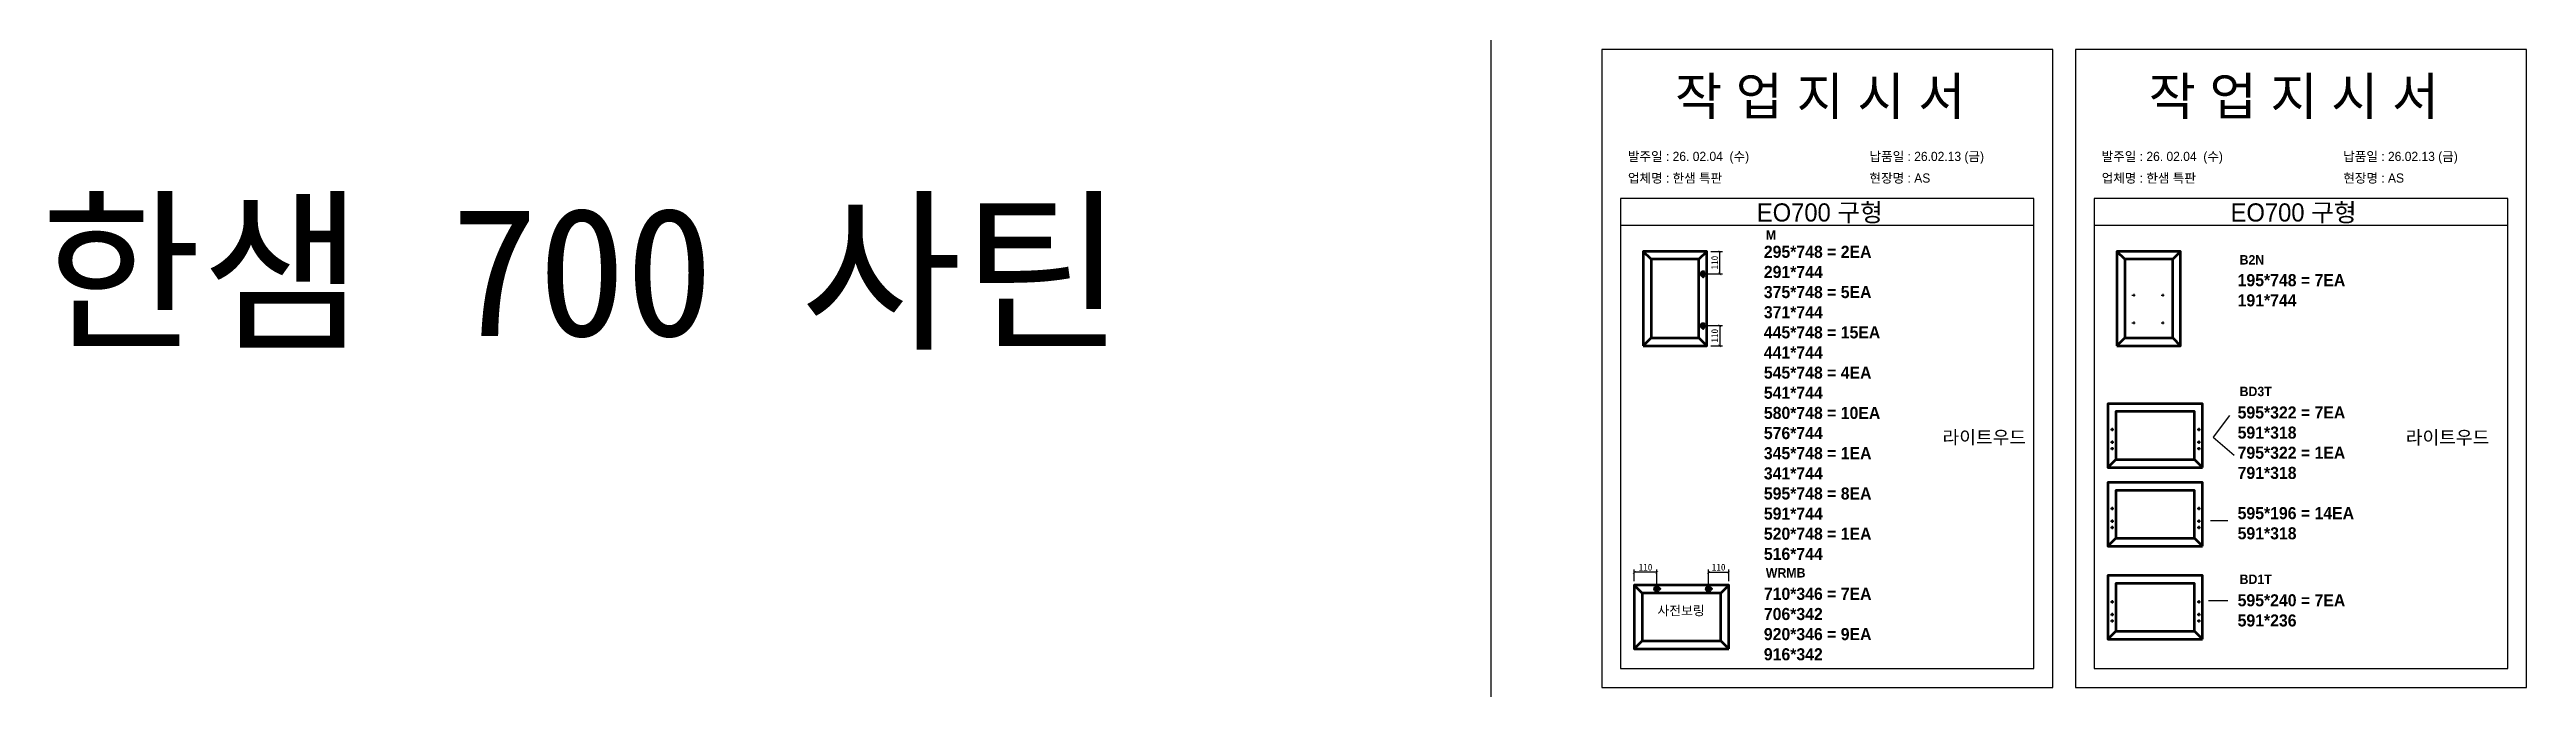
# Model space of a CAD drawing. Header units: millimetres. Extents: x -44117 to 256353, y -2095463 to 65325.
# Drawn here: x 104930 to 114157, y -694554 to -692178 of the extents above; entities that cross this region are included whole.
import ezdxf

# ---------------------------------------------------------------- set-up
doc = ezdxf.new("R2010")
doc.units = ezdxf.units.MM
doc.header["$LTSCALE"] = 10
doc.layers.add('Layer1', color=7, linetype='Continuous', lineweight=70)
doc.styles.add('MtX_Gulim', font='')
doc.styles.get('MtX_Gulim').set_extended_font_data('Gulim', bold=True)
doc.dimstyles.new('ISO-25', dxfattribs={"dimtxt": 2.5, "dimasz": 2.5, "dimexe": 1, "dimexo": 1, "dimtad": 1, "dimtxsty": 'Standard', "dimblk": 'ARCHTICK', "dimcen": 2.5, "dimadec": 0, "dimazin": 0, "dimtfac": 1, "dimtmove": 0, "dimatfit": 3, "dimfxl": 0, "dimarcsym": 0})

msp = doc.modelspace()

# ---------------------------------------------------------------- texts
at = {"linetype": 'Continuous', "style": 'MtX_Gulim'}
for s, height, p in [('M', 35.04934, (111323.31766, -692886.92609)), ('B2N', 35.049344, (113088.22943, -692979.14897)), ('BD3T', 35.049344, (113088.22943, -693469.40225)), ('라이트우드', 49.599476, (111981.53593, -693647.84724)), ('라이트우드', 49.599476, (113707.31784, -693648.05936)), ('WRMB', 35.049344, (111323.31766, -694145.0025)), ('BD1T', 35.049344, (113088.22943, -694169.03452)), ('사전보링', 35.049344, (110919.38863, -694285.74899))]:
    msp.add_text(s, height=height, dxfattribs=at).set_placement(p)
at = {"attachment_point": 1}
for s, width, gutter_width, heights, insert, char_height in [('{\\fGulim|b0|i0|c129|p50;작 업 지 시 서}', 3307.3198183, 12.5, [-155.84554], (110984.76809, -692282.66209), 140), ('{\\fGulim|b0|i0|c129|p50;작 업 지 시 서}', 3307.3198183, 12.5, [-155.84554], (112749.67987, -692282.66209), 140), ('\\pt11;{\\fGulim|b0|i0|c129|p50;발주일 : 26. 02.04  (수)}', 3307.3198183, 12.5, [34.50412], (110809.55873, -692559.38251), 34.3), ('{\\fGulim|b0|i0|c129|p50;납품일 : 26.02.13 (금)}', 3307.3198183, 12.5, [35.09023], (111709.53672, -692559.38251), 34.3), ('\\pt11;{\\fGulim|b0|i0|c129|p50;발주일 : 26. 02.04  (수)}', 3307.3198183, 12.5, [34.50412], (112574.47051, -692559.38251), 34.3), ('{\\fGulim|b0|i0|c129|p50;납품일 : 26.02.13 (금)}', 3307.3198183, 12.5, [35.09023], (113474.4485, -692559.38251), 34.3), ('{\\fGulim|b0|i0|c129|p50;업체명 : 한샘 특판}', 3307.3198183, 12.5, [36.11279], (110809.55873, -692640.03869), 34.3), ('{\\fGulim|b0|i0|c129|p50;현장명 : AS}', 3307.3198183, 12.5, [-38.2735], (111709.53672, -692640.03869), 34.3), ('{\\fGulim|b0|i0|c129|p50;업체명 : 한샘 특판}', 3307.3198183, 12.5, [36.11279], (112574.47051, -692640.03869), 34.3), ('{\\fGulim|b0|i0|c129|p50;현장명 : AS}', 3307.3198183, 12.5, [-38.2735], (113474.4485, -692640.03869), 34.3), ('{\\f굴림|b0|i0|c129|p50;한샘} 700 {\\f굴림|b0|i0|c129|p50;사틴}', 5072.1082947, 2395.6482, [-533.35869], (104895.62473, -692766.17705), 479.1296392), ('{\\fGulim|b0|i0|c129|p50;EO700 구형}', 1597.0710432, 6.03612, [-75.43626], (111289.85736, -692751.41923), 67.6045736), ('{\\fGulim|b0|i0|c129|p50;EO700 구형}', 1597.0710432, 6.03612, [-75.43626], (113054.76914, -692751.41923), 67.6045736), ('{\\f굴림|b1|i0|c129|p50;295*748 = 2EA\\P\\C1;291*744\\P\\C256;375*748 = 5EA\\P\\C1;371*744\\P\\C256;445*748 = 15EA\\P\\C1;441*744\\P\\C256;545*748 = 4EA\\P\\C1;541*744\\P\\C256;580*748 = 10EA\\P\\C1;576*744\\P\\C256;345*748 = 1EA\\P\\C1;341*744\\P\\C256;595*748 = 8EA\\P\\C1;591*744\\P\\C256;520*748 = 1EA\\P\\C1;516*744}', 13607.1496112, 175, [2733.75112], (111316.00423, -692909.32872), 45), ('{\\f굴림|b1|i0|c129|p50;195*748 = 7EA^J\\C1;191*744}', 13607.1496112, 175, [-121.36905], (113080.91601, -693015.06962), 45), ('{\\f굴림|b1|i0|c129|p50;595*322 = 7EA^J\\C1;591*318\\P\\C256;795*322 = 1EA\\P\\C1;791*318\\P\\P\\C256;595*196 = 14EA\\P\\C1;591*318}', 13607.1496112, 175, [-496.78571], (113080.91601, -693507.7261), 45), ('{\\f굴림|b1|i0|c129|p50;710*346 = 7EA^J\\C1;706*342\\P\\C256;920*346 = 9EA\\P\\C1;916*342}', 13607.1496112, 175, [-271.60714], (111316.00423, -694183.32635), 45), ('{\\f굴림|b1|i0|c129|p50;595*240 = 7EA^J\\C1;591*236}', 13607.1496112, 175, [-121.36905], (113080.91601, -694207.35837), 45)]:
    msp.add_mtext_dynamic_manual_height_columns(s, width=width, gutter_width=gutter_width, heights=heights, dxfattribs=dict(at, insert=insert, char_height=char_height))

# ---------------------------------------------------------------- blocks, each defined once
blk = doc.blocks.new('_ArchTick')
at = {"color": 0, "linetype": 'ByBlock', "const_width": 0.15}
blk.add_lwpolyline([(-0.5, -0.5), (0.5, 0.5)], dxfattribs=at)
blk = doc.blocks.new('*D4748')
at = {"color": 0, "lineweight": -2}
for p, q in [((111118.7, -692930.2), (111161.5, -692930.2)), ((111151.5, -693014.3), (111151.5, -692930.2)), ((111104.6, -693014.3), (111161.5, -693014.3))]:
    blk.add_line(p, q, dxfattribs=at)
at = {"layer": 'Defpoints', "color": 0}
for p in [(111103.7, -692930.2), (111151.5, -692930.2), (111089.6, -693014.3)]:
    blk.add_point(p, dxfattribs=at)
at = {"color": 0, "lineweight": -2, "xscale": 10, "yscale": 10, "zscale": 10}
for p, rotation in [((111151.5, -692930.2), 90), ((111151.5, -693014.3), 270)]:
    blk.add_blockref('_ArchTick', p, dxfattribs=dict(at, rotation=rotation))
at = {"color": 0, "insert": (111132.7, -692972.2), "char_height": 25, "attachment_point": 5, "rotation": 90}
blk.add_mtext('110', dxfattribs=at)
blk = doc.blocks.new('*D4749')
at = {"color": 0, "lineweight": -2}
for p, q in [((111104.6, -693206.9), (111161.5, -693206.9)), ((111151.5, -693206.9), (111151.5, -693282.2)), ((111118.7, -693282.2), (111161.5, -693282.2))]:
    blk.add_line(p, q, dxfattribs=at)
at = {"layer": 'Defpoints', "color": 0}
for p in [(111089.6, -693206.9), (111103.7, -693282.2), (111151.5, -693282.2)]:
    blk.add_point(p, dxfattribs=at)
at = {"color": 0, "lineweight": -2, "xscale": 10, "yscale": 10, "zscale": 10}
for p, rotation in [((111151.5, -693206.9), 90), ((111151.5, -693282.2), 270)]:
    blk.add_blockref('_ArchTick', p, dxfattribs=dict(at, rotation=rotation))
at = {"color": 0, "insert": (111132.7, -693244.5), "char_height": 25, "attachment_point": 5, "rotation": 90}
blk.add_mtext('110', dxfattribs=at)
blk = doc.blocks.new('*D4750')
at = {"color": 0, "lineweight": -2}
for p, q in [((110833, -694158.2), (110833, -694115.5)), ((110917.1, -694125.5), (110833, -694125.5)), ((110917.1, -694172.3), (110917.1, -694115.5))]:
    blk.add_line(p, q, dxfattribs=at)
at = {"layer": 'Defpoints', "color": 0}
for p in [(110833, -694125.5), (110833, -694173.2), (110917.1, -694187.3)]:
    blk.add_point(p, dxfattribs=at)
at = {"color": 0, "lineweight": -2, "xscale": 10, "yscale": 10, "zscale": 10, "rotation": 180}
blk.add_blockref('_ArchTick', (110833, -694125.5), dxfattribs=at)
at = {"color": 0, "lineweight": -2, "xscale": 10, "yscale": 10, "zscale": 10}
blk.add_blockref('_ArchTick', (110917.1, -694125.5), dxfattribs=at)
at = {"color": 0, "insert": (110875.1, -694106.7), "char_height": 25, "attachment_point": 5}
blk.add_mtext('110', dxfattribs=at)
blk = doc.blocks.new('*D4751')
at = {"color": 0, "lineweight": -2}
for p, q in [((111109.7, -694172.3), (111109.7, -694115.5)), ((111109.7, -694125.5), (111185, -694125.5)), ((111185, -694158.2), (111185, -694115.5))]:
    blk.add_line(p, q, dxfattribs=at)
at = {"layer": 'Defpoints', "color": 0}
for p in [(111185, -694125.5), (111109.7, -694187.3), (111185, -694173.2)]:
    blk.add_point(p, dxfattribs=at)
at = {"color": 0, "lineweight": -2, "xscale": 10, "yscale": 10, "zscale": 10, "rotation": 180}
blk.add_blockref('_ArchTick', (111109.7, -694125.5), dxfattribs=at)
at = {"color": 0, "lineweight": -2, "xscale": 10, "yscale": 10, "zscale": 10}
blk.add_blockref('_ArchTick', (111185, -694125.5), dxfattribs=at)
at = {"color": 0, "insert": (111147.4, -694106.7), "char_height": 25, "attachment_point": 5}
blk.add_mtext('110', dxfattribs=at)

# ---------------------------------------------------------------- dimensions: what is measured, and where the dimension line sits
for base, p1, p2, angle, picture, middle in [((111151.47147, -692930.16694), (111089.64384, -693014.31184), (111103.712, -692930.16694), 90, '*D4748', (111132.72147, -692972.23939)), ((111151.47147, -693282.20384), (111089.64384, -693206.88068), (111103.712, -693282.20384), 90, '*D4749', (111132.72147, -693244.54226)), ((110832.98985, -694125.46397), (110917.13475, -694187.2916), (110832.98985, -694173.22344), 180, '*D4750', (110875.0623, -694106.71397)), ((111185.02674, -694125.46397), (111109.70358, -694187.2916), (111185.02674, -694173.22344), 180, '*D4751', (111147.36516, -694106.71397))]:
    dim = msp.add_linear_dim(base=base, p1=p1, p2=p2, angle=angle, text='110', dimstyle='ISO-25', override={"dimscale": 10, "dimasz": 1, "dimexo": 1.5, "dimtxsty": 'Standard'})
    dim.commit()
    dim.dimension.update_dxf_attribs({"geometry": picture, "text_midpoint": middle})

# ---------------------------------------------------------------- linework, layer by layer
for p, q in [((112321.96149, -692733.6693), (110781.96149, -692733.6693)), ((114086.87326, -692733.6693), (112546.87326, -692733.6693)), ((112321.96149, -692833.6693), (110781.96149, -692833.6693)), ((114086.87326, -692833.6693), (112546.87326, -692833.6693)), ((112687.31643, -693092.87805), (112699.52019, -693092.87805)), ((112693.697, -693087.95694), (112693.697, -693098.59123)), ((112795.49281, -693092.87805), (112807.69657, -693092.87805)), ((112801.87338, -693087.95694), (112801.87338, -693098.59123)), ((112687.31643, -693195.92063), (112699.52019, -693195.92063)), ((112693.697, -693190.99952), (112693.697, -693201.63381)), ((112795.49281, -693195.92063), (112807.69657, -693195.92063)), ((112801.87338, -693190.99952), (112801.87338, -693201.63381)), ((112607.74498, -693593.97181), (112619.96359, -693593.97181)), ((112613.85428, -693587.86251), (112613.85428, -693600.08111)), ((112929.80134, -693593.97181), (112942.01994, -693593.97181)), ((112935.91064, -693587.86251), (112935.91064, -693600.08111)), ((113051.18572, -693541.16171), (112989.14833, -693622.19014)), ((112607.74498, -693641.3652), (112619.96359, -693641.3652)), ((112607.74498, -693665.0619), (112619.96359, -693665.0619)), ((112613.85428, -693635.25589), (112613.85428, -693647.4745)), ((112613.85428, -693658.95259), (112613.85428, -693671.1712)), ((112929.80134, -693641.3652), (112942.01994, -693641.3652)), ((112929.80134, -693665.0619), (112942.01994, -693665.0619)), ((112935.91064, -693635.25589), (112935.91064, -693647.4745)), ((112935.91064, -693658.95259), (112935.91064, -693671.1712)), ((112989.14833, -693622.19014), (113067.64462, -693689.29181)), ((112607.74498, -693887.69987), (112619.96359, -693887.69987)), ((112613.85428, -693881.59056), (112613.85428, -693893.80917)), ((112929.80134, -693887.69987), (112942.01994, -693887.69987)), ((112935.91064, -693881.59056), (112935.91064, -693893.80917)), ((112607.74498, -693935.09326), (112619.96359, -693935.09326)), ((112607.74498, -693958.78995), (112619.96359, -693958.78995)), ((112613.85428, -693928.98395), (112613.85428, -693941.20256)), ((112613.85428, -693952.68065), (112613.85428, -693964.89926)), ((112929.80134, -693935.09326), (112942.01994, -693935.09326)), ((112929.80134, -693958.78995), (112942.01994, -693958.78995)), ((112935.91064, -693928.98395), (112935.91064, -693941.20256)), ((112935.91064, -693952.68065), (112935.91064, -693964.89926)), ((113044.85538, -693933.64317), (112980.28585, -693933.64317)), ((112606.95369, -694235.8689), (112619.17229, -694235.8689)), ((112613.06299, -694229.7596), (112613.06299, -694241.97821)), ((112929.80134, -694235.8689), (112942.01994, -694235.8689)), ((112935.91064, -694229.7596), (112935.91064, -694241.97821)), ((113044.80473, -694232.35954), (112971.87915, -694232.35954)), ((112606.95369, -694283.26229), (112619.17229, -694283.26229)), ((112606.95369, -694306.95899), (112619.17229, -694306.95899)), ((112613.06299, -694277.15299), (112613.06299, -694289.37159)), ((112613.06299, -694300.84968), (112613.06299, -694313.06829)), ((112929.80134, -694283.26229), (112942.01994, -694283.26229)), ((112929.80134, -694306.95899), (112942.01994, -694306.95899)), ((112935.91064, -694277.15299), (112935.91064, -694289.37159)), ((112935.91064, -694300.84968), (112935.91064, -694313.06829))]:
    msp.add_line(p, q)
at = {"color": 1}
for p in [(110300.49669, 21924.9366), (110300.49669, 14161.07811), (110300.49669, 18584.38997), (110300.49669, 10820.53148), (110300.49669, 18627.87121), (110300.49669, 10864.01272), (110300.49669, 15287.32457), (110300.49669, 7523.46608), (110300.49669, 3746.75115), (110300.49669, 21924.9366), (110300.49669, 14161.07811), (110300.49669, 18584.38997), (110300.49669, 10820.53148), (110300.49669, 18627.87121), (110300.49669, 10864.01272), (110300.49669, 15287.32457), (110300.49669, 7523.46608), (110300.49669, 3746.75115), (110300.49669, 21924.9366), (110300.49669, 14161.07811), (110300.49669, 18584.38997), (110300.49669, 10820.53148), (110300.49669, 18627.87121), (110300.49669, 10864.01272), (110300.49669, 15287.32457), (110300.49669, 7523.46608), (110300.49669, 3746.75115), (110300.49669, 21924.9366), (110300.49669, 14161.07811), (110300.49669, 18584.38997), (110300.49669, 10820.53148), (110300.49669, 18627.87121), (110300.49669, 10864.01272), (110300.49669, 15287.32457), (110300.49669, 7523.46608), (110300.49669, 3746.75115), (110300.49669, 21924.9366), (110300.49669, 14161.07811), (110300.49669, 18584.38997), (110300.49669, 10820.53148), (110300.49669, 18627.87121), (110300.49669, 10864.01272), (110300.49669, 15287.32457), (110300.49669, 7523.46608), (110300.49669, 3746.75115), (110300.49669, 21924.9366), (110300.49669, 14161.07811), (110300.49669, 18584.38997), (110300.49669, 10820.53148), (110300.49669, 18627.87121), (110300.49669, 10864.01272), (110300.49669, 15287.32457), (110300.49669, 7523.46608), (110300.49669, 3746.75115), (110300.49669, 21924.9366), (110300.49669, 14161.07811), (110300.49669, 18584.38997), (110300.49669, 10820.53148), (110300.49669, 18627.87121), (110300.49669, 10864.01272), (110300.49669, 15287.32457), (110300.49669, 7523.46608), (110300.49669, 3746.75115), (110300.49669, 21924.9366), (110300.49669, 14161.07811), (110300.49669, 18584.38997), (110300.49669, 10820.53148), (110300.49669, 18627.87121), (110300.49669, 10864.01272), (110300.49669, 15287.32457), (110300.49669, 7523.46608), (110300.49669, 3746.75115), (110300.49669, 21924.9366), (110300.49669, 14161.07811), (110300.49669, 18584.38997), (110300.49669, 10820.53148), (110300.49669, 18627.87121), (110300.49669, 10864.01272), (110300.49669, 15287.32457), (110300.49669, 7523.46608), (110300.49669, 3746.75115), (110300.49669, 21924.9366), (110300.49669, 14161.07811), (110300.49669, 18584.38997), (110300.49669, 10820.53148), (110300.49669, 18627.87121), (110300.49669, 10864.01272), (110300.49669, 15287.32457), (110300.49669, 7523.46608), (110300.49669, 3746.75115), (110300.49669, 12702.87182), (110300.49669, 4939.01333), (110300.49669, 9362.32519), (110300.49669, 1598.4667), (110300.49669, 9405.80642), (110300.49669, 1641.94794), (110300.49669, 6065.25979), (110300.49669, -1698.5987), (110300.49669, -5475.31363), (110300.49669, 12702.87182), (110300.49669, 4939.01333), (110300.49669, 9362.32519), (110300.49669, 1598.4667), (110300.49669, 9405.80642), (110300.49669, 1641.94794), (110300.49669, 6065.25979), (110300.49669, -1698.5987), (110300.49669, -5475.31363), (110300.49669, 12702.87182), (110300.49669, 4939.01333), (110300.49669, 9362.32519), (110300.49669, 1598.4667), (110300.49669, 9405.80642), (110300.49669, 1641.94794), (110300.49669, 6065.25979), (110300.49669, -1698.5987), (110300.49669, -5475.31363), (110300.49669, 12702.87182), (110300.49669, 4939.01333), (110300.49669, 9362.32519), (110300.49669, 1598.4667), (110300.49669, 9405.80642), (110300.49669, 1641.94794), (110300.49669, 6065.25979), (110300.49669, -1698.5987), (110300.49669, -5475.31363), (110300.49669, 12702.87182), (110300.49669, 4939.01333), (110300.49669, 9362.32519), (110300.49669, 1598.4667), (110300.49669, 9405.80642), (110300.49669, 1641.94794), (110300.49669, 6065.25979), (110300.49669, -1698.5987), (110300.49669, -5475.31363)]:
    msp.add_xline(p, (0, 1), dxfattribs=at)
for points in [[(110711.96149, -694554.49958), (112391.96149, -694554.49958), (112391.96149, -692178.49958), (110711.96149, -692178.49958)], [(112476.87326, -694554.49958), (114156.87326, -694554.49958), (114156.87326, -692178.49958), (112476.87326, -692178.49958)]]:
    msp.add_lwpolyline(points, close=True)
for points in [[(110781.96149, -692733.6693), (110781.96149, -694484.49958), (112321.96149, -694484.49958), (112321.96149, -692733.6693)], [(112546.87326, -692733.6693), (112546.87326, -694484.49958), (114086.87326, -694484.49958), (114086.87326, -692733.6693)]]:
    msp.add_lwpolyline(points)
for centre in [(112613.85428, -693593.97181), (112935.91064, -693593.97181), (112613.85428, -693641.3652), (112613.85428, -693665.0619), (112935.91064, -693641.3652), (112935.91064, -693665.0619), (112613.85428, -693887.69987), (112935.91064, -693887.69987), (112613.85428, -693935.09326), (112613.85428, -693958.78995), (112935.91064, -693935.09326), (112935.91064, -693958.78995), (112613.06299, -694235.8689), (112935.91064, -694235.8689), (112613.06299, -694283.26229), (112613.06299, -694306.95899), (112935.91064, -694283.26229), (112935.91064, -694306.95899)]:
    msp.add_circle(centre, 3.70261)
at = {"layer": 'Layer1'}
for p, q in [((110896.15961, -692959.81729), (110866.50927, -692930.16694)), ((111074.06166, -692959.81729), (111103.712, -692930.16694)), ((112661.07139, -692959.81729), (112631.42105, -692930.16694)), ((112838.97344, -692959.81729), (112868.62378, -692930.16694)), ((111077.31935, -693014.31184), (111101.96834, -693014.31184)), ((111077.31935, -693206.88068), (111101.96834, -693206.88068)), ((110866.50927, -693282.20384), (110896.15961, -693252.55349)), ((111103.712, -693282.20384), (111074.06166, -693252.55349)), ((111074.06166, -693252.55349), (111103.712, -693282.20384)), ((112631.42105, -693282.20384), (112661.07139, -693252.55349)), ((112868.62378, -693282.20384), (112838.97344, -693252.55349)), ((112838.97344, -693252.55349), (112868.62378, -693282.20384)), ((112627.55197, -693705.17558), (112597.90163, -693734.82592)), ((112949.93852, -693734.82592), (112920.28818, -693705.17558)), ((112627.55197, -693998.90364), (112597.90163, -694028.55398)), ((112949.93852, -694028.55398), (112920.28818, -693998.90364)), ((110862.64019, -694202.87378), (110832.98985, -694173.22344)), ((110917.13475, -694199.6161), (110917.13475, -694174.9671)), ((111109.70358, -694199.6161), (111109.70358, -694174.9671)), ((111185.02674, -694173.22344), (111155.3764, -694202.87378)), ((111155.3764, -694202.87378), (111185.02674, -694173.22344)), ((112627.55197, -694344.7278), (112597.90163, -694374.37814)), ((112949.93852, -694374.37814), (112920.28818, -694344.7278)), ((110862.64019, -694380.77583), (110832.98985, -694410.42617)), ((111185.02674, -694410.42617), (111155.3764, -694380.77583))]:
    msp.add_line(p, q, dxfattribs=at)
for points in [[(110866.50927, -693282.20384), (111103.712, -693282.20384), (111103.712, -692930.16694), (110866.50927, -692930.16694)], [(110896.15961, -693252.55349), (111074.06166, -693252.55349), (111074.06166, -692959.81729), (110896.15961, -692959.81729)], [(112631.42105, -693282.20384), (112868.62378, -693282.20384), (112868.62378, -692930.16694), (112631.42105, -692930.16694)], [(112661.07139, -693252.55349), (112838.97344, -693252.55349), (112838.97344, -692959.81729), (112661.07139, -692959.81729)], [(111089.64384, -693001.98735), (111089.64384, -693026.63634)], [(111089.64384, -693194.55618), (111089.64384, -693219.20517)], [(112949.93852, -693734.82592), (112949.93852, -693497.62319), (112597.90163, -693497.62319), (112597.90163, -693734.82592)], [(112920.28818, -693705.17558), (112920.28818, -693527.27353), (112627.55197, -693527.27353), (112627.55197, -693705.17558)], [(112949.93852, -694028.55398), (112949.93852, -693791.35125), (112597.90163, -693791.35125), (112597.90163, -694028.55398)], [(112920.28818, -693998.90364), (112920.28818, -693821.00159), (112627.55197, -693821.00159), (112627.55197, -693998.90364)], [(112949.93852, -694374.37814), (112949.93852, -694137.17541), (112597.90163, -694137.17541), (112597.90163, -694374.37814)], [(112920.28818, -694344.7278), (112920.28818, -694166.82575), (112627.55197, -694166.82575), (112627.55197, -694344.7278)], [(111185.02674, -694410.42617), (111185.02674, -694173.22344), (110832.98985, -694173.22344), (110832.98985, -694410.42617)], [(111155.3764, -694380.77583), (111155.3764, -694202.87378), (110862.64019, -694202.87378), (110862.64019, -694380.77583)], [(110904.81025, -694187.2916), (110929.45925, -694187.2916)], [(111097.37908, -694187.2916), (111122.02808, -694187.2916)]]:
    msp.add_lwpolyline(points, close=True, dxfattribs=at)
for centre in [(111089.64384, -693014.31184), (111089.64384, -693206.88068), (110917.13475, -694187.2916), (111109.70358, -694187.2916)]:
    msp.add_circle(centre, 8.21633, dxfattribs=at)

msp.set_redraw_order([(e.dxf.handle, doc.entitydb.next_handle()) for e in msp.query("TEXT MTEXT ATTDEF DIMENSION ARC_DIMENSION")])  # texts and dimensions are drawn at this point

doc.saveas('drawing.dxf')
